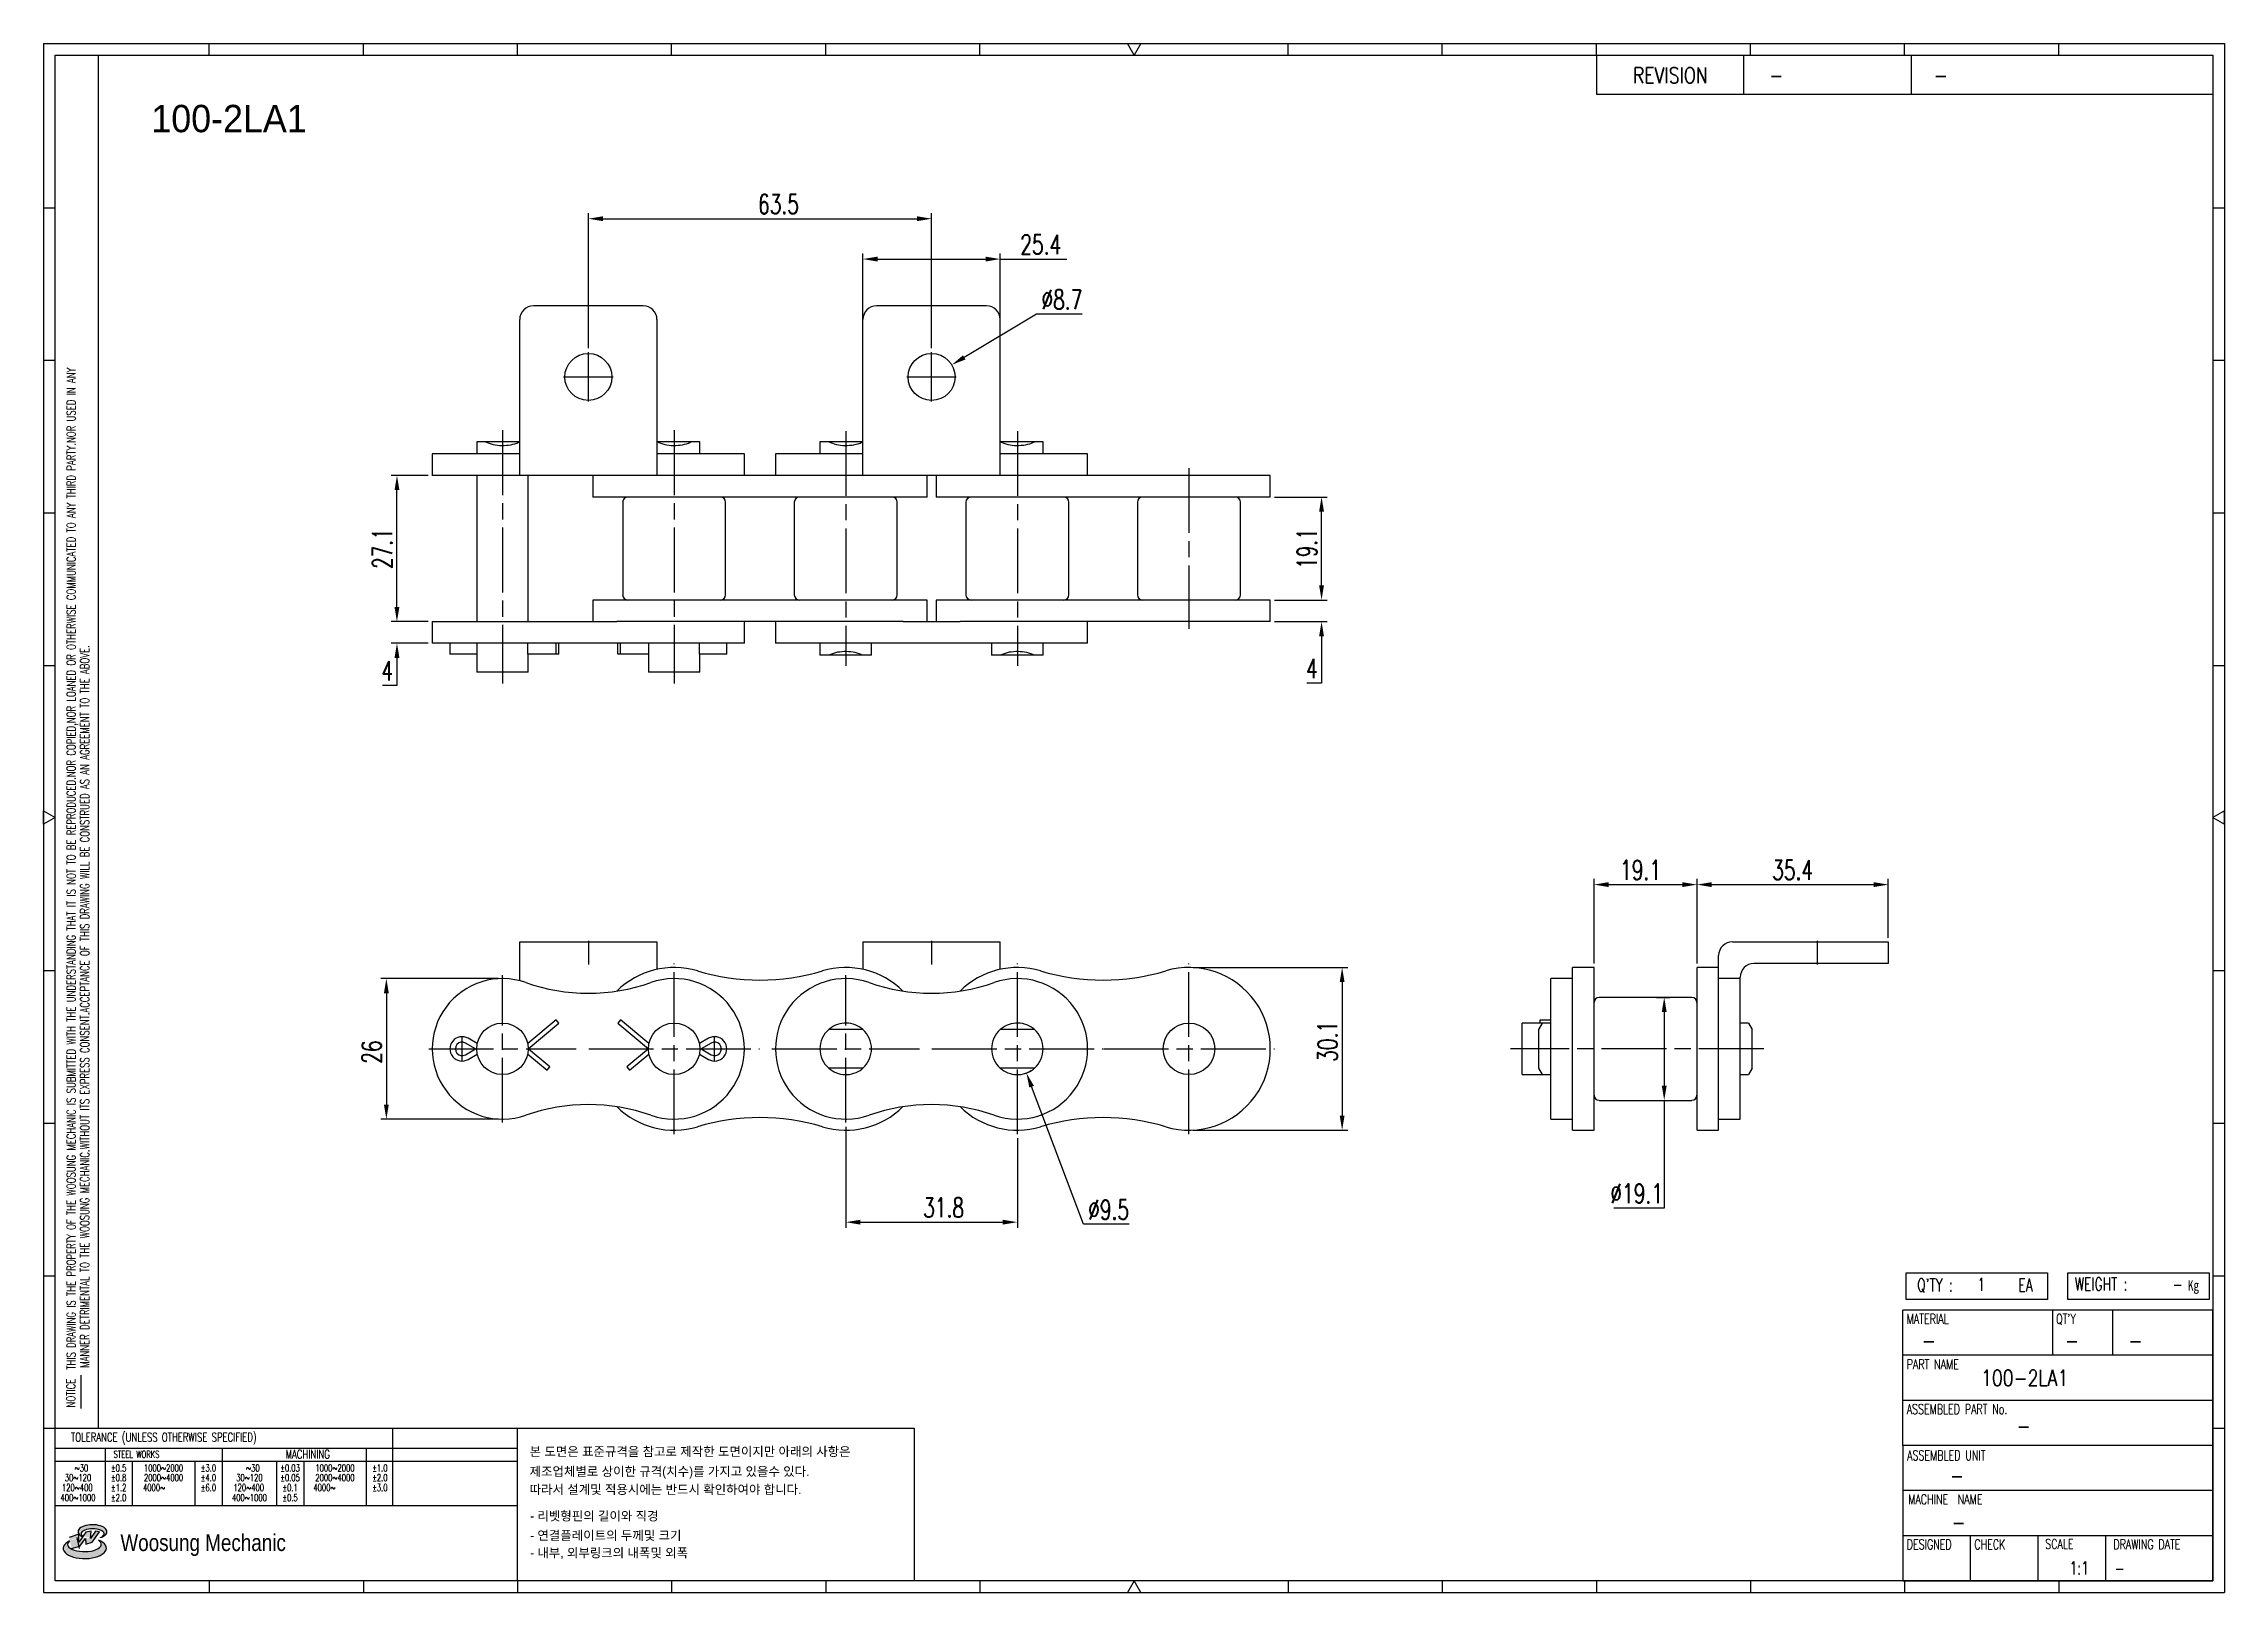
# Model space of a CAD drawing. Header units: millimetres. Extents: x 1622 to 2026, y -1054 to -767.
import ezdxf
from ezdxf.enums import TextEntityAlignment as Align

# ---------------------------------------------------------------- set-up
doc = ezdxf.new("R2010")
doc.units = ezdxf.units.MM
doc.linetypes.add('AM_ISO08W050', pattern=[18, 12, -1.5, 3, -1.5])
doc.layers.get('Defpoints').update_dxf_attribs({"color": 80})
doc.layers.add('CL2', color=4, linetype='AM_ISO08W050', lineweight=25)
for name, color, linetype in [('S-DIM', 7, 'Continuous'), ('TITLE', 7, 'Continuous'), ('도면레이아웃', 7, 'Continuous')]:
    doc.layers.add(name, color=color, linetype=linetype)
doc.styles.add('HAN', font='ROMANS.shx', dxfattribs={"width": 0.7, "bigfont": 'whgtxt.shx'})
doc.styles.add('HKD_ST2', font='romans.shx', dxfattribs={"width": 0.7, "height": 4, "bigfont": '@extfont2.shx'})
doc.styles.add('HSG', font='SIMPLEX.shx', dxfattribs={"width": 0.7, "bigfont": 'HSG.shx'})
doc.styles.add('MtXpl_', font='Gulim.ttf')
doc.styles.add('SLDTEXTSTYLE4', font='arial.ttf', dxfattribs={"width": 0.8})
doc.dimstyles.new('AP1.5', dxfattribs={"dimscale": 1.5, "dimtxt": 2.4, "dimasz": 1.8, "dimexe": 0.7, "dimexo": 0.5, "dimgap": 0.6, "dimtad": 1, "dimtoh": 1, "dimdec": 1, "dimrnd": 0.01, "dimzin": 9, "dimdsep": 46, "dimtxsty": 'HSG', "dimcen": 0, "dimclrd": 251, "dimclre": 251, "dimclrt": 60, "dimazin": 2, "dimtp": 1, "dimtm": 1, "dimtfac": 0.5, "dimtdec": 1, "dimtofl": 0, "dimtmove": 0, "dimatfit": 3, "dimfxl": 0, "dimtvp": 1, "dimtolj": 2, "dimlwd": -1, "dimlwe": -1, "dimarcsym": 0})

msp = doc.modelspace()

# ---------------------------------------------------------------- texts
at = {"color": 254, "style": 'MtXpl_'}
msp.add_text('100-2LA1', height=5.066, dxfattribs=at).set_placement((1642.29, -783.68))
at = {"style": 'HAN', "width": 0.8}
msp.add_text('100-2LA1', height=2.923, dxfattribs=at).set_placement((1980.81, -1015.62))
at = {"color": 140, "style": 'MtXpl_'}
for s, p in [('본 도면은 표준규격을 참고로 제작한 도면이지만 아래의 사항은', (1712.27, -1028.62)), ('제조업체별로 상이한 규격(치수)를 가지고 있을수 있다.', (1712.27, -1032.3)), ('따라서 설계및 적용시에는 반드시 확인하여야 합니다.', (1712.27, -1035.64)), ('- 리벳형핀의 길이와 직경', (1712.36, -1040.55)), ('- 연결플레이트의 두께및 크기', (1712.36, -1044.14)), ('- 내부, 외부링크의 내폭및 외폭', (1712.36, -1047.37))]:
    msp.add_text(s, height=1.6886, dxfattribs=at).set_placement(p)

# ---------------------------------------------------------------- blocks, each defined once
blk = doc.blocks.new('MAST')
at = {"layer": '도면레이아웃'}
h = blk.add_hatch(color=10, dxfattribs=at)
h.paths.add_polyline_path([(1.544, 35.177), (1.554, 34.966), (1.779, 35.034), (2.054, 35.422), (1.908, 35.446), (1.728, 35.167), (1.741, 35.439), (1.547, 35.405), (1.292, 35.041), (1.295, 35.33), (0.943, 35.208), (1.03, 34.8), (1.336, 34.885)])
edge = h.paths.add_edge_path()
edge.add_ellipse((1.795, 35.421), major_axis=(-0.53, 0), ratio=0.487785, start_angle=122.36065, end_angle=403.39574)
edge.add_line((1.411, 35.244), (1.419, 35.261))
edge.add_ellipse((1.798, 35.344), major_axis=(-0.423, 0), ratio=0.444396, start_angle=131.58977, end_angle=386.19408, ccw=False)
edge = h.paths.add_edge_path()
edge.add_ellipse((1.512, 34.815), major_axis=(-0.793, 0), ratio=0.480113, start_angle=314.67633, end_angle=590.85213)
edge.add_ellipse((1.501, 34.958), major_axis=(-0.62, 0), ratio=0.43311, start_angle=331.7024, end_angle=574.42495, ccw=False)
at = {"color": 140}
for p, q in [((0, 90.118), (80.15, 90.118)), ((0, 90.118), (0, 33.191)), ((80.15, 90.118), (80.15, 33.191)), ((57.068, 89.693), (57.068, 88.246)), ((62.47, 89.693), (62.47, 88.246)), ((68.635, 89.693), (68.635, 88.246)), ((79.725, 88.246), (57.068, 88.246)), ((68.449, 43.961), (68.449, 44.936)), ((68.449, 44.936), (73.654, 44.936)), ((73.654, 44.936), (73.654, 43.961)), ((74.39, 43.961), (74.39, 44.936)), ((74.39, 44.936), (79.595, 44.936)), ((79.595, 44.936), (79.595, 43.961)), ((68.336, 38.59), (68.336, 43.563)), ((79.725, 43.563), (68.336, 43.563)), ((73.654, 43.961), (68.449, 43.961)), ((73.827, 43.563), (73.827, 41.905)), ((79.595, 43.961), (74.39, 43.961)), ((76.037, 43.563), (76.037, 41.905)), ((79.725, 38.59), (79.725, 43.563)), ((79.725, 41.905), (68.336, 41.905)), ((79.725, 40.248), (68.336, 40.248)), ((68.336, 38.59), (68.336, 33.616)), ((79.725, 38.59), (68.336, 38.59)), ((79.725, 33.616), (79.725, 38.59)), ((79.725, 36.932), (68.336, 36.932)), ((79.725, 35.274), (68.336, 35.274)), ((70.822, 33.616), (70.822, 35.274)), ((73.309, 33.616), (73.309, 35.274)), ((75.796, 33.616), (75.796, 35.274)), ((0, 33.191), (80.15, 33.191)), ((68.336, 33.616), (79.725, 33.616))]:
    blk.add_line(p, q, dxfattribs=at)
for p, q in [((6.089, 89.693), (6.089, 90.118)), ((11.753, 89.693), (11.753, 90.118)), ((17.418, 89.693), (17.418, 90.118)), ((23.082, 89.693), (23.082, 90.118)), ((28.746, 89.693), (28.746, 90.118)), ((34.411, 89.693), (34.411, 90.118)), ((45.739, 89.693), (45.739, 90.118)), ((51.404, 89.693), (51.404, 90.118)), ((57.068, 89.693), (57.068, 90.118)), ((62.732, 89.693), (62.732, 90.118)), ((68.397, 89.693), (68.397, 90.118)), ((74.061, 89.693), (74.061, 90.118)), ((0, 84.085), (0.425, 84.085)), ((79.725, 84.085), (80.15, 84.085)), ((0, 78.478), (0.425, 78.478)), ((79.725, 78.478), (80.15, 78.478)), ((0, 72.87), (0.425, 72.87)), ((79.725, 72.87), (80.15, 72.87)), ((0, 67.262), (0.425, 67.262)), ((79.725, 67.262), (80.15, 67.262)), ((0, 56.047), (0.425, 56.047)), ((79.725, 56.047), (80.15, 56.047)), ((0, 50.439), (0.425, 50.439)), ((79.725, 50.439), (80.15, 50.439)), ((0, 44.832), (0.425, 44.832)), ((79.725, 44.832), (80.15, 44.832)), ((1.377, 39.947), (1.377, 41.174)), ((0, 39.224), (0.425, 39.224)), ((79.725, 39.224), (80.15, 39.224)), ((6.089, 33.616), (6.089, 33.191)), ((11.753, 33.616), (11.753, 33.191)), ((17.418, 33.616), (17.418, 33.191)), ((23.082, 33.616), (23.082, 33.191)), ((28.746, 33.616), (28.746, 33.191)), ((34.411, 33.616), (34.411, 33.191)), ((45.739, 33.616), (45.739, 33.191)), ((51.404, 33.616), (51.404, 33.191)), ((57.068, 33.616), (57.068, 33.191)), ((62.732, 33.616), (62.732, 33.191)), ((68.397, 33.616), (68.397, 33.191)), ((74.061, 33.616), (74.061, 33.191))]:
    blk.add_line(p, q)
at = {"color": 2}
for p, q in [((2.017, 39.224), (2.017, 89.693)), ((0.425, 39.224), (17.418, 39.224)), ((0.425, 38.487), (17.418, 38.487)), ((2.257, 38.487), (2.257, 36.382)), ((6.557, 38.5), (6.557, 36.382)), ((11.857, 38.487), (11.857, 36.382)), ((12.816, 39.224), (12.816, 36.382)), ((17.418, 33.616), (17.418, 39.224)), ((0.425, 38.012), (17.418, 38.012)), ((3.257, 38.012), (3.257, 36.382)), ((5.557, 38.012), (5.557, 36.382)), ((8.557, 38.012), (8.557, 36.382)), ((9.557, 38.026), (9.557, 36.382)), ((0.425, 36.382), (17.418, 36.382))]:
    blk.add_line(p, q, dxfattribs=at)
for points in [[(40.075, 89.693), (39.83, 90.118), (40.32, 90.118)], [(0.425, 61.679), (0, 61.433), (0, 61.924)], [(79.725, 61.679), (80.15, 61.433), (80.15, 61.924)], [(40.075, 33.616), (39.83, 33.191), (40.32, 33.191)]]:
    blk.add_lwpolyline(points, close=True)
at = {"color": 140}
blk.add_lwpolyline([(0.425, 89.693), (79.725, 89.693), (79.725, 33.616), (0.425, 33.616)], close=True, dxfattribs=at)
at = {"layer": '도면레이아웃'}
for p, q in [((1.295, 35.33), (0.943, 35.208)), ((1.547, 35.405), (1.292, 35.041)), ((1.292, 35.041), (1.295, 35.33)), ((1.741, 35.439), (1.547, 35.405)), ((1.908, 35.446), (1.728, 35.167)), ((1.728, 35.167), (1.741, 35.439)), ((1.779, 35.034), (2.054, 35.422)), ((2.054, 35.422), (1.908, 35.446)), ((1.03, 34.8), (1.336, 34.885)), ((1.224, 35.208), (1.311, 34.8)), ((1.224, 35.208), (1.224, 35.208)), ((1.336, 34.885), (1.544, 35.177)), ((1.419, 35.261), (1.411, 35.244)), ((1.544, 35.177), (1.554, 34.966)), ((1.554, 34.966), (1.779, 35.034))]:
    blk.add_line(p, q, dxfattribs=at)
for centre, major_axis, ratio, start_param, end_param in [((1.795, 35.421), (-0.53, 0), 0.487785, 2.135596, 7.040584), ((1.798, 35.344), (-0.423, 0), 0.444396, 2.296675, 6.740358), ((1.512, 34.815), (-0.793, 0), 0.480113, 5.492138, 10.312315), ((1.501, 34.958), (-0.62, 0), 0.43311, 5.789299, 10.025607)]:
    blk.add_ellipse(centre, major_axis=major_axis, ratio=ratio, start_param=start_param, end_param=end_param, dxfattribs=at)
for s, height, style, width, p in [('REVISION', 0.5806, 'HAN', 0.8, (58.415, 88.664)), ('-', 0.581, 'HAN', 0.8, (63.426, 88.664)), ('-', 0.581, 'HAN', 0.8, (69.468, 88.664)), ("Q'TY : ", 0.4746, 'HKD_ST2', 0.7, (68.857, 44.253)), ('1', 0.475, 'HKD_ST2', 0.7, (71.071, 44.275)), ('EA', 0.4746, 'HKD_ST2', 0.7, (72.578, 44.253)), ('WEIGHT : ', 0.4746, 'HKD_ST2', 0.7, (74.65, 44.286)), ('-', 0.581, 'HAN', 0.8, (69.029, 42.157)), ('-', 0.581, 'HAN', 0.8, (74.289, 42.157)), ('-', 0.581, 'HAN', 0.8, (76.623, 42.157)), ('-', 0.581, 'HAN', 0.8, (72.515, 39.013)), ('-', 0.581, 'HAN', 0.8, (70.067, 37.189)), ('-', 0.581, 'HAN', 0.8, (70.126, 35.48)), ('1:1', 0.4746, 'HKD_ST2', 0.7, (74.458, 33.848)), ('-', 0.475, 'HKD_ST2', 0.7, (76.112, 33.837))]:
    blk.add_text(s, height=height, dxfattribs=dict(style=style, width=width)).set_placement(p)
at = {"color": 6, "style": 'HKD_ST2', "width": 0.7}
for s, p in [(' THIS DRAWING IS THE PROPERTY OF THE WOOSUNG MECHANIC IS SUBMITTED WITH THE UNDERSTANDING THAT IT IS NOT TO BE REPRODUCED.NOR COPIED,NOR LOANED OR OTHERWISE COMMUNICATED TO ANY THIRD PARTY.NOR USED IN ANY', (1.173, 41.217)), ('MANNER DETRIMENTAL TO THE WOOSUNG MECHANIC.WITHOUT ITS EXPRESS CONSENT.ACCEPTANCE OF THIS DRAWING WILL BE CONSTRUED AS AN AGREEMENT TO THE ABOVE.', (1.672, 41.447))]:
    blk.add_text(s, height=0.326266, rotation=90, dxfattribs=at).set_placement(p)
at = {"style": 'HKD_ST2', "width": 0.7}
blk.add_text('-', height=0.475, dxfattribs=at).set_placement((78.613, 44.286), align=Align.RIGHT)
at = {"color": 254, "style": 'HKD_ST2', "width": 0.7}
for s, height, p in [('MATERIAL', 0.3651, (68.474, 43.425)), ("QT'Y", 0.3651, (73.965, 43.425)), ('PART NAME', 0.3651, (68.474, 41.756)), ('ASSEMBLED PART No.', 0.36511, (68.474, 40.109)), ('ASSEMBLED UNIT', 0.36511, (68.49, 38.408)), ('MACHINE  NAME', 0.36511, (68.532, 36.794)), ('DESIGNED', 0.3651, (68.474, 35.136)), ('CHECK', 0.3651, (70.961, 35.136)), ('SCALE', 0.3651, (73.566, 35.153)), ('DRAWING DATE', 0.36511, (76.071, 35.141))]:
    blk.add_text(s, height=height, dxfattribs=at).set_placement(p, align=Align.TOP_LEFT)
at = {"style": 'HKD_ST2', "width": 0.7}
blk.add_text('NOTICE', height=0.3263, rotation=90, dxfattribs=at).set_placement((1.163, 39.988))
blk.add_text('TOLERANCE (UNLESS OTHERWISE SPECIFIED)', height=0.32627, dxfattribs=at).set_placement((4.417, 38.896), align=Align.MIDDLE_CENTER)
at = {"color": 4, "style": 'HKD_ST2', "width": 0.7}
for s, height, p in [('%%12630', 0.261, (1.389, 37.762)), ('1000%%1262000', 0.26101, (4.407, 37.762)), ('%%12630', 0.261, (7.689, 37.762)), ('1000%%1262000', 0.26101, (10.707, 37.762)), ('120%%126400', 0.26101, (1.237, 37.045)), ('30%%126120', 0.261, (1.263, 37.411)), ('4000%%126', 0.261, (4.061, 37.045)), ('2000%%1264000', 0.26101, (4.407, 37.411)), ('120%%126400', 0.26101, (7.537, 37.045)), ('30%%126120', 0.261, (7.563, 37.411)), ('4000%%126', 0.261, (10.321, 37.045)), ('2000%%1264000', 0.26101, (10.707, 37.411)), ('400%%1261000', 0.26101, (1.263, 36.67)), ('400%%1261000', 0.26101, (7.563, 36.67))]:
    blk.add_text(s, height=height, dxfattribs=at).set_placement(p, align=Align.MIDDLE_CENTER)
for s, height, p in [('%%P0.5', 0.261, (2.757, 37.762)), ('STEEL WORKS', 0.26101, (3.416, 38.268)), ('%%P3.0', 0.261, (6.057, 37.762)), ('%%P0.03', 0.261, (9.057, 37.762)), ('MACHINING', 0.3263, (9.707, 38.27)), ('%%P1.0', 0.261, (12.357, 37.762)), ('%%P0.8', 0.261, (2.757, 37.411)), ('%%P1.2', 0.261, (2.757, 37.045)), ('%%P4.0', 0.261, (6.057, 37.411)), ('%%P6.0', 0.261, (6.057, 37.045)), ('%%P0.05', 0.261, (9.057, 37.411)), ('%%P0.1', 0.261, (9.057, 37.045)), ('%%P2.0', 0.261, (12.357, 37.411)), ('%%P3.0', 0.261, (12.357, 37.045)), ('%%P2.0', 0.261, (2.757, 36.67)), ('%%P0.5', 0.261, (9.057, 36.67))]:
    blk.add_text(s, height=height, dxfattribs=at).set_placement(p, align=Align.MIDDLE)
at = {"color": 1, "style": 'SLDTEXTSTYLE4', "width": 0.8}
blk.add_text('Woosung Mechanic', height=0.61957, dxfattribs=at).set_placement((2.822, 34.711))
at = {"layer": 'TITLE', "width": 0.8}
blk.add_text('Kg', height=0.3789, dxfattribs=at).set_placement((78.807, 44.286))
blk = doc.blocks.new('*D2')
at = {"layer": 'Defpoints', "color": 0, "transparency": 16777216}
for p in [(1849.31, -870.23), (1858.79, -870.23), (1849.31, -874.23)]:
    blk.add_point(p, dxfattribs=at)
at = {"layer": 'S-DIM', "color": 251, "linetype": 'ByBlock', "transparency": 16777216}
for p, q in [((1858.79, -867.53), (1858.79, -864.83)), ((1850.06, -870.23), (1859.84, -870.23)), ((1850.06, -874.23), (1859.84, -874.23)), ((1858.79, -876.93), (1858.79, -885.61)), ((1858.79, -885.61), (1856.09, -885.61))]:
    blk.add_line(p, q, dxfattribs=at)
at = {"layer": 'S-DIM', "color": 251, "transparency": 16777216}
for points in [[(1858.34, -867.53), (1859.24, -867.53), (1858.79, -870.23)], [(1858.34, -876.93), (1859.24, -876.93), (1858.79, -874.23)]]:
    blk.add_solid(points, dxfattribs=at)
at = {"layer": 'S-DIM', "color": 60, "transparency": 16777216, "insert": (1856.99, -882.91), "char_height": 3.6, "attachment_point": 5, "style": 'HSG'}
blk.add_mtext('\\A2;4', dxfattribs=at)
blk = doc.blocks.new('*D3')
at = {"layer": 'Defpoints', "color": 0, "transparency": 16777216}
for p in [(1849.31, -851.18), (1858.79, -851.18), (1849.31, -870.23)]:
    blk.add_point(p, dxfattribs=at)
at = {"layer": 'S-DIM', "color": 251, "linetype": 'ByBlock', "transparency": 16777216}
for p, q in [((1850.06, -851.18), (1859.84, -851.18)), ((1858.79, -867.53), (1858.79, -853.88)), ((1850.06, -870.23), (1859.84, -870.23))]:
    blk.add_line(p, q, dxfattribs=at)
at = {"layer": 'S-DIM', "color": 251, "transparency": 16777216}
for points in [[(1858.34, -853.88), (1859.24, -853.88), (1858.79, -851.18)], [(1858.34, -867.53), (1859.24, -867.53), (1858.79, -870.23)]]:
    blk.add_solid(points, dxfattribs=at)
at = {"layer": 'S-DIM', "color": 60, "transparency": 16777216, "insert": (1856.09, -860.71), "char_height": 3.6, "attachment_point": 5, "rotation": 90, "style": 'HSG'}
blk.add_mtext('\\A2;19.1', dxfattribs=at)
blk = doc.blocks.new('*D4')
at = {"layer": 'Defpoints', "color": 0, "transparency": 16777216}
for p in [(1786.64, -799.68), (1723.14, -824.39), (1786.64, -824.39)]:
    blk.add_point(p, dxfattribs=at)
at = {"layer": 'S-DIM', "color": 251, "linetype": 'ByBlock', "transparency": 16777216}
for p, q in [((1723.14, -823.64), (1723.14, -798.63)), ((1786.64, -823.64), (1786.64, -798.63)), ((1725.84, -799.68), (1783.94, -799.68))]:
    blk.add_line(p, q, dxfattribs=at)
at = {"layer": 'S-DIM', "color": 251, "transparency": 16777216}
for points in [[(1725.84, -799.23), (1725.84, -800.13), (1723.14, -799.68)], [(1783.94, -799.23), (1783.94, -800.13), (1786.64, -799.68)]]:
    blk.add_solid(points, dxfattribs=at)
at = {"layer": 'S-DIM', "color": 60, "transparency": 16777216, "insert": (1758.32, -796.98), "char_height": 3.6, "attachment_point": 5, "style": 'HSG'}
blk.add_mtext('\\A2;63.5', dxfattribs=at)
blk = doc.blocks.new('*D5')
at = {"layer": 'Defpoints', "color": 0, "transparency": 16777216}
for p in [(1799.34, -807.15), (1773.94, -819.91), (1799.34, -819.91)]:
    blk.add_point(p, dxfattribs=at)
at = {"layer": 'S-DIM', "color": 251, "linetype": 'ByBlock', "transparency": 16777216}
for p, q in [((1773.94, -819.16), (1773.94, -806.1)), ((1799.34, -819.16), (1799.34, -806.1)), ((1776.64, -807.15), (1796.64, -807.15)), ((1799.34, -807.15), (1811.64, -807.15))]:
    blk.add_line(p, q, dxfattribs=at)
at = {"layer": 'S-DIM', "color": 251, "transparency": 16777216}
for points in [[(1776.64, -806.7), (1776.64, -807.6), (1773.94, -807.15)], [(1796.64, -806.7), (1796.64, -807.6), (1799.34, -807.15)]]:
    blk.add_solid(points, dxfattribs=at)
at = {"layer": 'S-DIM', "color": 60, "transparency": 16777216, "insert": (1806.84, -804.45), "char_height": 3.6, "attachment_point": 5, "style": 'HSG'}
blk.add_mtext('\\A2;25.4', dxfattribs=at)
blk = doc.blocks.new('*D6')
at = {"layer": 'Defpoints', "color": 0, "transparency": 16777216}
for p in [(1790.37, -826.72), (1782.91, -831.19)]:
    blk.add_point(p, dxfattribs=at)
at = {"layer": 'S-DIM', "color": 251, "linetype": 'ByBlock', "transparency": 16777216}
for p, q in [((1806.07, -817.32), (1792.69, -825.33)), ((1814.53, -817.32), (1806.07, -817.32))]:
    blk.add_line(p, q, dxfattribs=at)
at = {"layer": 'S-DIM', "color": 251, "transparency": 16777216}
blk.add_solid([(1792.46, -824.95), (1792.92, -825.72), (1790.37, -826.72)], dxfattribs=at)
at = {"layer": 'S-DIM', "color": 60, "transparency": 16777216, "insert": (1810.75, -814.62), "char_height": 3.6, "attachment_point": 5, "style": 'HSG'}
blk.add_mtext('\\A2;∅8.7', dxfattribs=at)
blk = doc.blocks.new('*D7')
at = {"layer": 'Defpoints', "color": 0, "transparency": 16777216}
for p in [(1687.73, -874.23), (1694.26, -874.23), (1694.26, -878.23)]:
    blk.add_point(p, dxfattribs=at)
at = {"layer": 'S-DIM', "color": 251, "linetype": 'ByBlock', "transparency": 16777216}
for p, q in [((1687.73, -871.53), (1687.73, -868.83)), ((1693.51, -874.23), (1686.68, -874.23)), ((1693.51, -878.23), (1686.68, -878.23)), ((1687.73, -880.93), (1687.73, -886.02)), ((1687.73, -886.02), (1685.03, -886.02))]:
    blk.add_line(p, q, dxfattribs=at)
at = {"layer": 'S-DIM', "color": 251, "transparency": 16777216}
for points in [[(1687.28, -871.53), (1688.18, -871.53), (1687.73, -874.23)], [(1687.28, -880.93), (1688.18, -880.93), (1687.73, -878.23)]]:
    blk.add_solid(points, dxfattribs=at)
at = {"layer": 'S-DIM', "color": 60, "transparency": 16777216, "insert": (1685.93, -883.32), "char_height": 3.6, "attachment_point": 5, "style": 'HSG'}
blk.add_mtext('\\A2;4', dxfattribs=at)
blk = doc.blocks.new('*D8')
at = {"layer": 'Defpoints', "color": 0, "transparency": 16777216}
for p in [(1687.73, -847.18), (1694.26, -847.18), (1694.26, -874.23)]:
    blk.add_point(p, dxfattribs=at)
at = {"layer": 'S-DIM', "color": 251, "linetype": 'ByBlock', "transparency": 16777216}
for p, q in [((1693.51, -847.18), (1686.68, -847.18)), ((1687.73, -871.53), (1687.73, -849.88)), ((1693.51, -874.23), (1686.68, -874.23))]:
    blk.add_line(p, q, dxfattribs=at)
at = {"layer": 'S-DIM', "color": 251, "transparency": 16777216}
for points in [[(1687.28, -849.88), (1688.18, -849.88), (1687.73, -847.18)], [(1687.28, -871.53), (1688.18, -871.53), (1687.73, -874.23)]]:
    blk.add_solid(points, dxfattribs=at)
at = {"layer": 'S-DIM', "color": 60, "transparency": 16777216, "insert": (1685.03, -860.71), "char_height": 3.6, "attachment_point": 5, "rotation": 90, "style": 'HSG'}
blk.add_mtext('\\A2;27.1', dxfattribs=at)
blk = doc.blocks.new('*D9')
at = {"layer": 'Defpoints', "color": 0, "transparency": 16777216}
for p in [(1707.26, -940.28), (1685.77, -966.28), (1707.26, -966.28)]:
    blk.add_point(p, dxfattribs=at)
at = {"layer": 'S-DIM', "color": 251, "linetype": 'ByBlock', "transparency": 16777216}
for p, q in [((1706.51, -940.28), (1684.72, -940.28)), ((1685.77, -942.98), (1685.77, -963.58)), ((1706.51, -966.28), (1684.72, -966.28))]:
    blk.add_line(p, q, dxfattribs=at)
at = {"layer": 'S-DIM', "color": 251, "transparency": 16777216}
for points in [[(1685.32, -942.98), (1686.22, -942.98), (1685.77, -940.28)], [(1685.32, -963.58), (1686.22, -963.58), (1685.77, -966.28)]]:
    blk.add_solid(points, dxfattribs=at)
at = {"layer": 'S-DIM', "color": 60, "transparency": 16777216, "insert": (1683.07, -953.87), "char_height": 3.6, "attachment_point": 5, "rotation": 90, "style": 'HSG'}
blk.add_mtext('\\A2;26', dxfattribs=at)
blk = doc.blocks.new('*D10')
at = {"layer": 'Defpoints', "color": 0, "transparency": 16777216}
for p in [(1834.26, -938.23), (1834.26, -968.33), (1862.6, -968.33)]:
    blk.add_point(p, dxfattribs=at)
at = {"layer": 'S-DIM', "color": 251, "linetype": 'ByBlock', "transparency": 16777216}
for p, q in [((1835.01, -938.23), (1863.65, -938.23)), ((1862.6, -940.93), (1862.6, -965.63)), ((1835.01, -968.33), (1863.65, -968.33))]:
    blk.add_line(p, q, dxfattribs=at)
at = {"layer": 'S-DIM', "color": 251, "transparency": 16777216}
for points in [[(1862.15, -940.93), (1863.05, -940.93), (1862.6, -938.23)], [(1862.15, -965.63), (1863.05, -965.63), (1862.6, -968.33)]]:
    blk.add_solid(points, dxfattribs=at)
at = {"layer": 'S-DIM', "color": 60, "transparency": 16777216, "insert": (1859.9, -951.91), "char_height": 3.6, "attachment_point": 5, "rotation": 90, "style": 'HSG'}
blk.add_mtext('\\A2;30.1', dxfattribs=at)
blk = doc.blocks.new('*D11')
at = {"layer": 'Defpoints', "color": 0, "transparency": 16777216}
for p in [(1770.76, -966.93), (1802.51, -969.08), (1802.51, -985.35)]:
    blk.add_point(p, dxfattribs=at)
at = {"layer": 'S-DIM', "color": 251, "linetype": 'ByBlock', "transparency": 16777216}
for p, q in [((1770.76, -967.68), (1770.76, -986.4)), ((1802.51, -969.83), (1802.51, -986.4)), ((1773.46, -985.35), (1799.81, -985.35))]:
    blk.add_line(p, q, dxfattribs=at)
at = {"layer": 'S-DIM', "color": 251, "transparency": 16777216}
for points in [[(1773.46, -984.9), (1773.46, -985.8), (1770.76, -985.35)], [(1799.81, -984.9), (1799.81, -985.8), (1802.51, -985.35)]]:
    blk.add_solid(points, dxfattribs=at)
at = {"layer": 'S-DIM', "color": 60, "transparency": 16777216, "insert": (1788.87, -982.65), "char_height": 3.6, "attachment_point": 5, "style": 'HSG'}
blk.add_mtext('\\A2;31.8', dxfattribs=at)
blk = doc.blocks.new('*D12')
at = {"layer": 'Defpoints', "color": 0, "transparency": 16777216}
for p in [(1800.84, -948.82), (1804.19, -957.75)]:
    blk.add_point(p, dxfattribs=at)
at = {"layer": 'S-DIM', "color": 251, "linetype": 'ByBlock', "transparency": 16777216}
for p, q in [((1814.72, -985.74), (1805.14, -960.27)), ((1823.18, -985.74), (1814.72, -985.74))]:
    blk.add_line(p, q, dxfattribs=at)
blk.add_arc((1802.51, -953.28), 4.77, 277.9998, 302.4009, dxfattribs=at)
at = {"layer": 'S-DIM', "color": 251, "transparency": 16777216}
blk.add_solid([(1805.57, -960.12), (1804.72, -960.43), (1804.19, -957.75)], dxfattribs=at)
at = {"layer": 'S-DIM', "color": 60, "transparency": 16777216, "insert": (1819.4, -983.04), "char_height": 3.6, "attachment_point": 5, "style": 'HSG'}
blk.add_mtext('\\A2;∅9.5', dxfattribs=at)
blk = doc.blocks.new('*D13')
at = {"layer": 'Defpoints', "color": 0, "transparency": 16777216}
for p in [(1920, -943.76), (1920, -962.81), (1922.19, -962.81)]:
    blk.add_point(p, dxfattribs=at)
at = {"layer": 'S-DIM', "color": 251, "linetype": 'ByBlock', "transparency": 16777216}
for p, q in [((1920.75, -943.76), (1923.24, -943.76)), ((1922.19, -946.46), (1922.19, -960.11)), ((1920.75, -962.81), (1923.24, -962.81)), ((1922.19, -962.81), (1922.19, -982.74)), ((1922.19, -982.74), (1912.89, -982.74))]:
    blk.add_line(p, q, dxfattribs=at)
at = {"layer": 'S-DIM', "color": 251, "transparency": 16777216}
for points in [[(1921.74, -946.46), (1922.64, -946.46), (1922.19, -943.76)], [(1921.74, -960.11), (1922.64, -960.11), (1922.19, -962.81)]]:
    blk.add_solid(points, dxfattribs=at)
at = {"layer": 'S-DIM', "color": 60, "transparency": 16777216, "insert": (1917.09, -980.04), "char_height": 3.6, "attachment_point": 5, "style": 'HSG'}
blk.add_mtext('\\A2;%%c19.1', dxfattribs=at)
blk = doc.blocks.new('*D14')
at = {"layer": 'Defpoints', "color": 0, "transparency": 16777216}
for p in [(1928.26, -922.89), (1909.21, -938.23), (1928.26, -938.23)]:
    blk.add_point(p, dxfattribs=at)
at = {"layer": 'S-DIM', "color": 251, "linetype": 'ByBlock', "transparency": 16777216}
for p, q in [((1909.21, -937.48), (1909.21, -921.84)), ((1911.91, -922.89), (1925.56, -922.89)), ((1928.26, -937.48), (1928.26, -921.84))]:
    blk.add_line(p, q, dxfattribs=at)
at = {"layer": 'S-DIM', "color": 251, "transparency": 16777216}
for points in [[(1911.91, -922.44), (1911.91, -923.34), (1909.21, -922.89)], [(1925.56, -922.44), (1925.56, -923.34), (1928.26, -922.89)]]:
    blk.add_solid(points, dxfattribs=at)
at = {"layer": 'S-DIM', "color": 60, "transparency": 16777216, "insert": (1917.81, -920.19), "char_height": 3.6, "attachment_point": 5, "style": 'HSG'}
blk.add_mtext('\\A2;19.1', dxfattribs=at)
blk = doc.blocks.new('*D15')
at = {"layer": 'Defpoints', "color": 0, "transparency": 16777216}
for p in [(1963.63, -922.89), (1963.63, -933.48), (1928.26, -938.23)]:
    blk.add_point(p, dxfattribs=at)
at = {"layer": 'S-DIM', "color": 251, "linetype": 'ByBlock', "transparency": 16777216}
for p, q in [((1928.26, -937.48), (1928.26, -921.84)), ((1930.96, -922.89), (1960.93, -922.89)), ((1963.63, -932.73), (1963.63, -921.84))]:
    blk.add_line(p, q, dxfattribs=at)
at = {"layer": 'S-DIM', "color": 251, "transparency": 16777216}
for points in [[(1930.96, -922.44), (1930.96, -923.34), (1928.26, -922.89)], [(1960.93, -922.44), (1960.93, -923.34), (1963.63, -922.89)]]:
    blk.add_solid(points, dxfattribs=at)
at = {"layer": 'S-DIM', "color": 60, "transparency": 16777216, "insert": (1945.94, -920.19), "char_height": 3.6, "attachment_point": 5, "style": 'HSG'}
blk.add_mtext('\\A2;35.4', dxfattribs=at)

# ---------------------------------------------------------------- dimensions: what is measured, and where the dimension line sits
at = {"layer": 'S-DIM'}
for base, p1, p2, picture, middle in [((1786.64, -799.68), (1723.14, -824.39), (1786.64, -824.39), '*D4', (1758.32, -799.68)), ((1799.34, -807.15), (1773.94, -819.91), (1799.34, -819.91), '*D5', (1806.84, -807.15)), ((1928.25662303, -922.89103857), (1909.20662303, -938.23198962), (1928.25662303, -938.23198962), '*D14', (1917.81486811, -922.89103857)), ((1802.51429494, -985.35347136), (1770.76429494, -966.93198962), (1802.51429494, -969.08448962), '*D11', (1788.86894562, -985.35347136))]:
    dim = msp.add_linear_dim(base=base, p1=p1, p2=p2, dimstyle='AP1.5', dxfattribs=at)
    dim.commit()
    dim.dimension.update_dxf_attribs({"geometry": picture, "text_midpoint": middle, "dimtype": 128})
for p1, p2, picture, middle in [((1782.91, -831.19), (1790.37, -826.72), '*D6', (1810.75, -817.32)), ((1800.84, -948.82), (1804.19, -957.75), '*D12', (1819.4, -985.74))]:
    dim = msp.add_diameter_dim_2p(p1=p1, p2=p2, dimstyle='AP1.5', dxfattribs=at)
    dim.commit()
    dim.dimension.update_dxf_attribs({"geometry": picture, "text_midpoint": middle, "dimtype": 131})
for base, p1, p2, picture, middle in [((1687.728715, -847.18204196), (1694.26429494, -874.23204196), (1694.26429494, -847.18204196), '*D8', (1685.028715, -860.70704196)), ((1858.78860732, -851.18204196), (1849.31429494, -870.23204196), (1849.31429494, -851.18204196), '*D3', (1856.08860732, -860.70704196))]:
    dim = msp.add_linear_dim(base=base, p1=p1, p2=p2, angle=90, dimstyle='AP1.5', override={"dimtmove": 1}, dxfattribs=at)
    dim.commit()
    dim.dimension.update_dxf_attribs({"geometry": picture, "text_midpoint": middle})
for base, p1, p2, picture, middle in [((1858.79, -870.23), (1849.31, -874.23), (1849.31, -870.23), '*D2', (1856.99, -885.61)), ((1687.73, -874.23), (1694.26, -878.23), (1694.26, -874.23), '*D7', (1685.93, -886.02)), ((1862.6, -968.33), (1834.26, -938.23), (1834.26, -968.33), '*D10', (1862.6, -951.91)), ((1685.77, -966.28), (1707.26, -940.28), (1707.26, -966.28), '*D9', (1685.77, -953.87))]:
    dim = msp.add_linear_dim(base=base, p1=p1, p2=p2, angle=90, dimstyle='AP1.5', dxfattribs=at)
    dim.commit()
    dim.dimension.update_dxf_attribs({"geometry": picture, "text_midpoint": middle, "dimtype": 128})
dim = msp.add_linear_dim(base=(1963.63, -922.89), p1=(1928.26, -938.23), p2=(1963.63, -933.48), dimstyle='AP1.5', override={"dimtmove": 1}, dxfattribs=at)
dim.commit()
dim.dimension.update_dxf_attribs({"geometry": '*D15', "text_midpoint": (1945.94, -920.19)})
dim = msp.add_linear_dim(base=(1922.18725853, -962.80698962), p1=(1919.99767038, -943.75698962), p2=(1919.99767038, -962.80698962), angle=90, text='%%c<>', dimstyle='AP1.5', dxfattribs=at)
dim.commit()
dim.dimension.update_dxf_attribs({"geometry": '*D13', "text_midpoint": (1917.08725853, -982.735464), "dimtype": 128})

# ---------------------------------------------------------------- linework, layer by layer
for p, q in [((1710.44, -847.18), (1710.44, -818.35)), ((1733.3, -815.81), (1712.98, -815.81)), ((1735.84, -818.35), (1735.84, -847.18)), ((1773.94, -847.18), (1773.94, -818.35)), ((1796.8, -815.81), (1776.48, -815.81)), ((1799.34, -847.18), (1799.34, -818.35)), ((1710.44, -843.18), (1694.26, -843.18)), ((1694.26, -843.18), (1694.26, -847.18)), ((1710.42, -840.96), (1702.49, -840.96)), ((1702.49, -840.96), (1702.49, -843.18)), ((1704.11, -840.96), (1704.43, -841.11)), ((1704.43, -841.11), (1704.78, -841.24)), ((1704.78, -841.24), (1705.14, -841.36)), ((1705.14, -841.36), (1705.52, -841.46)), ((1705.52, -841.46), (1705.92, -841.53)), ((1705.92, -841.53), (1706.32, -841.59)), ((1706.32, -841.59), (1706.73, -841.63)), ((1706.73, -841.63), (1707.15, -841.64)), ((1707.15, -841.64), (1707.56, -841.64)), ((1707.56, -841.64), (1707.98, -841.61)), ((1707.98, -841.61), (1708.39, -841.57)), ((1708.39, -841.57), (1708.78, -841.5)), ((1708.78, -841.5), (1709.17, -841.42)), ((1709.17, -841.42), (1709.55, -841.31)), ((1709.55, -841.31), (1709.9, -841.19)), ((1709.9, -841.19), (1710.24, -841.04)), ((1710.24, -841.04), (1710.42, -840.96)), ((1752.01, -843.18), (1735.84, -843.18)), ((1743.78, -840.96), (1735.86, -840.96)), ((1735.86, -840.96), (1736.18, -841.11)), ((1736.18, -841.11), (1736.53, -841.24)), ((1736.53, -841.24), (1736.89, -841.36)), ((1736.89, -841.36), (1737.27, -841.46)), ((1737.27, -841.46), (1737.67, -841.53)), ((1737.67, -841.53), (1738.07, -841.59)), ((1738.07, -841.59), (1738.48, -841.63)), ((1738.48, -841.63), (1738.9, -841.64)), ((1738.9, -841.64), (1739.31, -841.64)), ((1739.31, -841.64), (1739.73, -841.61)), ((1739.73, -841.61), (1740.14, -841.57)), ((1740.14, -841.57), (1740.53, -841.5)), ((1740.53, -841.5), (1740.92, -841.42)), ((1740.92, -841.42), (1741.3, -841.31)), ((1741.3, -841.31), (1741.65, -841.19)), ((1741.65, -841.19), (1741.99, -841.04)), ((1741.99, -841.04), (1742.17, -840.96)), ((1743.78, -843.18), (1743.78, -840.96)), ((1752.01, -847.18), (1752.01, -843.18)), ((1773.94, -843.18), (1757.76, -843.18)), ((1757.76, -843.18), (1757.76, -847.18)), ((1773.92, -840.96), (1765.99, -840.96)), ((1765.99, -840.96), (1765.99, -843.18)), ((1767.61, -840.96), (1767.93, -841.11)), ((1767.93, -841.11), (1768.28, -841.24)), ((1768.28, -841.24), (1768.64, -841.36)), ((1768.64, -841.36), (1769.02, -841.46)), ((1769.02, -841.46), (1769.42, -841.53)), ((1769.42, -841.53), (1769.82, -841.59)), ((1769.82, -841.59), (1770.23, -841.63)), ((1770.23, -841.63), (1770.65, -841.64)), ((1770.65, -841.64), (1771.06, -841.64)), ((1771.06, -841.64), (1771.48, -841.61)), ((1771.48, -841.61), (1771.89, -841.57)), ((1771.89, -841.57), (1772.28, -841.5)), ((1772.28, -841.5), (1772.67, -841.42)), ((1772.67, -841.42), (1773.05, -841.31)), ((1773.05, -841.31), (1773.4, -841.19)), ((1773.4, -841.19), (1773.74, -841.04)), ((1773.74, -841.04), (1773.92, -840.96)), ((1815.51, -843.18), (1799.34, -843.18)), ((1807.28, -840.96), (1799.36, -840.96)), ((1799.36, -840.96), (1799.68, -841.11)), ((1799.68, -841.11), (1800.03, -841.24)), ((1800.03, -841.24), (1800.39, -841.36)), ((1800.39, -841.36), (1800.77, -841.46)), ((1800.77, -841.46), (1801.17, -841.53)), ((1801.17, -841.53), (1801.57, -841.59)), ((1801.57, -841.59), (1801.98, -841.63)), ((1801.98, -841.63), (1802.4, -841.64)), ((1802.4, -841.64), (1802.81, -841.64)), ((1802.81, -841.64), (1803.23, -841.61)), ((1803.23, -841.61), (1803.64, -841.57)), ((1803.64, -841.57), (1804.03, -841.5)), ((1804.03, -841.5), (1804.42, -841.42)), ((1804.42, -841.42), (1804.8, -841.31)), ((1804.8, -841.31), (1805.15, -841.19)), ((1805.15, -841.19), (1805.49, -841.04)), ((1805.49, -841.04), (1805.67, -840.96)), ((1807.28, -843.18), (1807.28, -840.96)), ((1815.51, -847.18), (1815.51, -843.18)), ((1735.84, -847.18), (1694.26, -847.18)), ((1702.49, -847.18), (1702.49, -874.23)), ((1712.03, -874.23), (1712.03, -847.18)), ((1723.96, -847.18), (1723.96, -851.18)), ((1773.94, -847.18), (1735.84, -847.18)), ((1799.34, -847.18), (1773.94, -847.18)), ((1785.81, -851.18), (1785.81, -847.18)), ((1787.46, -847.18), (1787.46, -851.18)), ((1849.31, -847.18), (1799.34, -847.18)), ((1849.31, -851.18), (1849.31, -847.18)), ((1785.81, -851.18), (1723.96, -851.18)), ((1849.31, -851.18), (1787.46, -851.18)), ((1729.49, -852.13), (1729.49, -869.28)), ((1748.54, -869.28), (1748.54, -852.13)), ((1761.24, -852.13), (1761.24, -869.28)), ((1780.29, -869.28), (1780.29, -852.13)), ((1792.99, -852.13), (1792.99, -869.28)), ((1812.04, -869.28), (1812.04, -852.13)), ((1824.74, -852.13), (1824.74, -869.28)), ((1843.79, -869.28), (1843.79, -852.13)), ((1723.96, -870.23), (1723.96, -874.23)), ((1785.81, -870.23), (1723.96, -870.23)), ((1785.81, -874.23), (1785.81, -870.23)), ((1787.46, -870.23), (1787.46, -874.23)), ((1849.31, -870.23), (1787.46, -870.23)), ((1849.31, -874.23), (1849.31, -870.23)), ((1694.26, -874.23), (1728.42, -874.23)), ((1694.26, -874.23), (1694.26, -878.23)), ((1781.36, -874.23), (1728.42, -874.23)), ((1752.01, -878.23), (1752.01, -874.23)), ((1757.76, -874.23), (1757.76, -878.23)), ((1781.36, -874.23), (1791.92, -874.23)), ((1849.31, -874.23), (1791.92, -874.23)), ((1815.51, -878.23), (1815.51, -874.23)), ((1752.01, -878.23), (1694.26, -878.23)), ((1697.53, -878.23), (1697.53, -880.23)), ((1702.59, -880.23), (1702.59, -878.23)), ((1711.93, -880.23), (1711.93, -878.23)), ((1717.17, -880.23), (1717.17, -878.23)), ((1717.69, -880.23), (1717.69, -878.23)), ((1728.59, -880.23), (1728.59, -878.23)), ((1729.11, -880.23), (1729.11, -878.23)), ((1734.34, -880.23), (1734.34, -878.23)), ((1743.68, -880.23), (1743.68, -878.23)), ((1748.75, -880.23), (1748.75, -878.23)), ((1815.51, -878.23), (1757.76, -878.23)), ((1765.99, -878.23), (1765.99, -880.46)), ((1775.53, -880.46), (1775.53, -878.23)), ((1797.74, -878.23), (1797.74, -880.46)), ((1807.28, -880.46), (1807.28, -878.23)), ((1702.59, -880.23), (1697.53, -880.23)), ((1702.49, -880.23), (1702.49, -883.56)), ((1712.03, -883.56), (1702.49, -883.56)), ((1717.69, -880.23), (1711.93, -880.23)), ((1712.03, -883.56), (1712.03, -880.23)), ((1734.34, -880.23), (1728.59, -880.23)), ((1734.24, -880.23), (1734.24, -883.56)), ((1743.78, -883.56), (1734.24, -883.56)), ((1748.75, -880.23), (1743.68, -880.23)), ((1743.78, -883.56), (1743.78, -880.23)), ((1775.53, -880.46), (1765.99, -880.46)), ((1767.79, -880.37), (1767.61, -880.46)), ((1768.13, -880.23), (1767.79, -880.37)), ((1768.48, -880.1), (1768.13, -880.23)), ((1768.86, -880), (1768.48, -880.1)), ((1769.24, -879.91), (1768.86, -880)), ((1769.64, -879.85), (1769.24, -879.91)), ((1770.05, -879.8), (1769.64, -879.85)), ((1770.47, -879.77), (1770.05, -879.8)), ((1770.88, -879.77), (1770.47, -879.77)), ((1771.3, -879.79), (1770.88, -879.77)), ((1771.71, -879.82), (1771.3, -879.79)), ((1772.11, -879.88), (1771.71, -879.82)), ((1772.51, -879.96), (1772.11, -879.88)), ((1772.89, -880.06), (1772.51, -879.96)), ((1773.25, -880.17), (1772.89, -880.06)), ((1773.6, -880.31), (1773.25, -880.17)), ((1773.92, -880.46), (1773.6, -880.31)), ((1807.28, -880.46), (1797.74, -880.46)), ((1799.54, -880.37), (1799.36, -880.46)), ((1799.88, -880.23), (1799.54, -880.37)), ((1800.23, -880.1), (1799.88, -880.23)), ((1800.61, -880), (1800.23, -880.1)), ((1800.99, -879.91), (1800.61, -880)), ((1801.39, -879.85), (1800.99, -879.91)), ((1801.8, -879.8), (1801.39, -879.85)), ((1802.22, -879.77), (1801.8, -879.8)), ((1802.63, -879.77), (1802.22, -879.77)), ((1803.05, -879.79), (1802.63, -879.77)), ((1803.46, -879.82), (1803.05, -879.79)), ((1803.86, -879.88), (1803.46, -879.82)), ((1804.26, -879.96), (1803.86, -879.88)), ((1804.64, -880.06), (1804.26, -879.96)), ((1805, -880.17), (1804.64, -880.06)), ((1805.35, -880.31), (1805, -880.17)), ((1805.67, -880.46), (1805.35, -880.31)), ((1710.44, -940.68), (1710.44, -933.48)), ((1710.44, -933.48), (1735.84, -933.48)), ((1735.84, -933.48), (1735.84, -938.57)), ((1773.94, -933.48), (1773.94, -938.57)), ((1773.94, -933.48), (1799.34, -933.48)), ((1799.34, -938.57), (1799.34, -933.48)), ((1932.26, -938.23), (1932.26, -936.02)), ((1934.8, -933.48), (1963.63, -933.48)), ((1963.63, -933.48), (1963.63, -937.48)), ((1909.21, -938.23), (1905.21, -938.23)), ((1905.21, -968.33), (1905.21, -938.23)), ((1909.21, -968.33), (1909.21, -938.23)), ((1932.26, -938.23), (1928.26, -938.23)), ((1928.26, -968.33), (1928.26, -938.23)), ((1932.26, -968.33), (1932.26, -938.23)), ((1936.26, -966.28), (1936.26, -940.02)), ((1963.63, -937.48), (1938.8, -937.48)), ((1905.21, -940.28), (1901.21, -940.28)), ((1901.21, -966.28), (1901.21, -940.28)), ((1927.3, -943.76), (1910.16, -943.76)), ((1936.26, -940.28), (1932.26, -940.28)), ((1717.17, -947.92), (1711.93, -952.31)), ((1717.69, -948.54), (1717.17, -947.92)), ((1729.11, -947.92), (1728.59, -948.54)), ((1734.34, -952.31), (1729.11, -947.92)), ((1899.21, -947.92), (1901.21, -947.92)), ((1899.21, -948.51), (1899.21, -947.92)), ((1702.59, -952.31), (1700.9, -951.33)), ((1712.03, -953.28), (1717.69, -948.54)), ((1728.59, -948.54), (1734.24, -953.28)), ((1745.38, -951.33), (1743.68, -952.31)), ((1767.79, -949.55), (1767.61, -949.7)), ((1773.92, -949.7), (1767.61, -949.7)), ((1768.13, -949.31), (1767.79, -949.55)), ((1768.48, -949.09), (1768.13, -949.31)), ((1768.86, -948.91), (1768.48, -949.09)), ((1769.24, -948.76), (1768.86, -948.91)), ((1769.64, -948.65), (1769.24, -948.76)), ((1770.05, -948.57), (1769.64, -948.65)), ((1770.47, -948.52), (1770.05, -948.57)), ((1770.88, -948.51), (1770.47, -948.52)), ((1771.3, -948.54), (1770.88, -948.51)), ((1771.71, -948.61), (1771.3, -948.54)), ((1772.11, -948.71), (1771.71, -948.61)), ((1772.51, -948.84), (1772.11, -948.71)), ((1772.89, -949.01), (1772.51, -948.84)), ((1773.25, -949.21), (1772.89, -949.01)), ((1773.6, -949.44), (1773.25, -949.21)), ((1773.92, -949.7), (1773.6, -949.44)), ((1799.54, -949.55), (1799.36, -949.7)), ((1805.67, -949.7), (1799.36, -949.7)), ((1799.88, -949.31), (1799.54, -949.55)), ((1800.23, -949.09), (1799.88, -949.31)), ((1800.61, -948.91), (1800.23, -949.09)), ((1800.99, -948.76), (1800.61, -948.91)), ((1801.39, -948.65), (1800.99, -948.76)), ((1801.8, -948.57), (1801.39, -948.65)), ((1802.22, -948.52), (1801.8, -948.57)), ((1802.63, -948.51), (1802.22, -948.52)), ((1803.05, -948.54), (1802.63, -948.51)), ((1803.46, -948.61), (1803.05, -948.54)), ((1803.86, -948.71), (1803.46, -948.61)), ((1804.26, -948.84), (1803.86, -948.71)), ((1804.64, -949.01), (1804.26, -948.84)), ((1805, -949.21), (1804.64, -949.01)), ((1805.35, -949.44), (1805, -949.21)), ((1805.67, -949.7), (1805.35, -949.44)), ((1895.88, -958.05), (1895.88, -948.51)), ((1899.67, -948.51), (1895.88, -948.51)), ((1898.98, -949.7), (1899.67, -948.51)), ((1898.98, -956.86), (1898.98, -949.7)), ((1901.21, -948.51), (1899.67, -948.51)), ((1937.79, -948.51), (1936.26, -948.51)), ((1937.79, -948.51), (1938.48, -949.7)), ((1938.48, -956.86), (1938.48, -949.7)), ((1702.27, -953.28), (1700.4, -952.2)), ((1700.4, -954.36), (1702.27, -953.28)), ((1700.9, -955.23), (1702.59, -954.25)), ((1711.93, -954.25), (1715.5, -957.25)), ((1716.02, -956.63), (1712.03, -953.28)), ((1734.24, -953.28), (1730.26, -956.63)), ((1730.78, -957.25), (1734.34, -954.25)), ((1743.68, -954.25), (1745.38, -955.23)), ((1745.88, -952.2), (1744.01, -953.28)), ((1744.01, -953.28), (1745.88, -954.36)), ((1715.5, -957.25), (1716.02, -956.63)), ((1730.26, -956.63), (1730.78, -957.25)), ((1767.61, -956.86), (1767.93, -957.12)), ((1773.92, -956.86), (1767.61, -956.86)), ((1767.93, -957.12), (1768.28, -957.35)), ((1768.28, -957.35), (1768.64, -957.55)), ((1768.64, -957.55), (1769.02, -957.72)), ((1769.02, -957.72), (1769.42, -957.86)), ((1769.42, -957.86), (1769.82, -957.96)), ((1769.82, -957.96), (1770.23, -958.02)), ((1770.23, -958.02), (1770.65, -958.05)), ((1770.65, -958.05), (1771.06, -958.04)), ((1771.06, -958.04), (1771.48, -958)), ((1771.48, -958), (1771.89, -957.92)), ((1771.89, -957.92), (1772.28, -957.8)), ((1772.28, -957.8), (1772.67, -957.65)), ((1772.67, -957.65), (1773.05, -957.47)), ((1773.05, -957.47), (1773.4, -957.26)), ((1773.4, -957.26), (1773.74, -957.01)), ((1773.74, -957.01), (1773.92, -956.86)), ((1799.36, -956.86), (1799.68, -957.12)), ((1805.67, -956.86), (1799.36, -956.86)), ((1799.68, -957.12), (1800.03, -957.35)), ((1800.03, -957.35), (1800.39, -957.55)), ((1800.39, -957.55), (1800.77, -957.72)), ((1800.77, -957.72), (1801.17, -957.86)), ((1801.17, -957.86), (1801.57, -957.96)), ((1801.57, -957.96), (1801.98, -958.02)), ((1801.98, -958.02), (1802.4, -958.05)), ((1802.4, -958.05), (1802.81, -958.04)), ((1802.81, -958.04), (1803.23, -958)), ((1803.23, -958), (1803.64, -957.92)), ((1803.64, -957.92), (1804.03, -957.8)), ((1804.03, -957.8), (1804.42, -957.65)), ((1804.42, -957.65), (1804.8, -957.47)), ((1804.8, -957.47), (1805.15, -957.26)), ((1805.15, -957.26), (1805.49, -957.01)), ((1805.49, -957.01), (1805.67, -956.86)), ((1895.88, -958.05), (1899.67, -958.05)), ((1899.67, -958.05), (1898.98, -956.86)), ((1899.67, -958.05), (1901.21, -958.05)), ((1936.26, -958.05), (1937.79, -958.05)), ((1938.48, -956.86), (1937.79, -958.05)), ((1910.16, -962.81), (1927.3, -962.81)), ((1901.21, -966.28), (1905.21, -966.28)), ((1905.21, -968.33), (1909.21, -968.33)), ((1928.26, -968.33), (1932.26, -968.33)), ((1932.26, -966.28), (1936.26, -966.28))]:
    msp.add_line(p, q)
at = {"color": 140}
msp.add_lwpolyline([(1710.04, -1023.48), (1783.43, -1023.48), (1783.43, -1051.71), (1710.04, -1051.71)], close=True, dxfattribs=at)
for centre, radius in [((1723.14, -828.96), 4.35), ((1786.64, -828.96), 4.35), ((1707.26, -953.28), 4.77), ((1739.01, -953.28), 4.77), ((1834.26, -953.28), 4.77)]:
    msp.add_circle(centre, radius)
for centre, radius, start, end in [((1712.98, -818.35), 2.54, 90, 180), ((1733.3, -818.35), 2.54, 0, 90), ((1776.48, -818.35), 2.54, 90, 180), ((1796.8, -818.35), 2.54, 0, 90), ((1730.44, -852.13), 0.953, 90, 180), ((1747.59, -852.13), 0.952, 0, 90), ((1762.19, -852.13), 0.952, 90, 180), ((1779.34, -852.13), 0.953, 0, 90), ((1793.94, -852.13), 0.953, 90, 180), ((1811.09, -852.13), 0.953, 0, 90), ((1825.69, -852.13), 0.953, 90, 180), ((1842.84, -852.13), 0.952, 0, 90), ((1730.44, -869.28), 0.952, 180, 270), ((1747.59, -869.28), 0.952, 270, 0), ((1762.19, -869.28), 0.953, 180, 270), ((1779.34, -869.28), 0.953, 270, 0), ((1793.94, -869.28), 0.953, 180, 270), ((1811.09, -869.28), 0.953, 270, 0), ((1825.69, -869.28), 0.953, 180, 270), ((1842.84, -869.28), 0.953, 270, 0), ((1934.8, -936.02), 2.54, 90, 180), ((1739.01, -953.28), 15.05, 73.3852, 134.7247), ((1754.89, -900.08), 40.47, 253.3852, 286.6148), ((1770.76, -953.28), 15.05, 45.2753, 106.6148), ((1802.51, -953.28), 15.05, 73.3852, 134.7247), ((1818.39, -900.08), 40.47, 253.3852, 286.6148), ((1834.26, -953.28), 15.05, 253.3852, 106.6148), ((1938.8, -940.02), 2.54, 90, 180), ((1707.26, -953.28), 13, 70.6253, 289.3747), ((1723.14, -908.14), 34.85, 250.6253, 289.3747), ((1739.01, -953.28), 13, 250.6253, 109.3747), ((1770.76, -953.28), 13, 70.6253, 289.3747), ((1786.64, -908.14), 34.85, 250.6253, 289.3747), ((1802.51, -953.28), 13, 250.6253, 109.3747), ((1910.16, -944.71), 0.953, 90, 180), ((1927.3, -944.71), 0.952, 0, 90), ((1699.78, -953.28), 2.25, 60, 300), ((1699.78, -953.28), 1.25, 60, 300), ((1746.5, -953.28), 2.25, 240, 120), ((1746.5, -953.28), 1.25, 240, 120), ((1770.76, -953.28), 4.77, 131.4096, 228.5904), ((1770.76, -953.28), 4.77, 311.4096, 48.5904), ((1802.51, -953.28), 4.77, 131.4096, 228.5904), ((1802.51, -953.28), 4.77, 311.4096, 48.5904), ((1723.14, -998.43), 34.85, 70.6253, 109.3747), ((1739.01, -953.28), 15.05, 225.2753, 286.6148), ((1770.76, -953.28), 15.05, 253.3852, 314.7247), ((1786.64, -998.43), 34.85, 70.6253, 109.3747), ((1802.51, -953.28), 15.05, 225.2753, 286.6148), ((1910.16, -961.85), 0.953, 180, 270), ((1927.3, -961.85), 0.952, 270, 0), ((1754.89, -1006.48), 40.47, 73.3852, 106.6148), ((1818.39, -1006.48), 40.47, 73.3852, 106.6148)]:
    msp.add_arc(centre, radius, start, end)
at = {"layer": 'CL2'}
for p, q in [((1723.14, -833.52), (1723.14, -824.39)), ((1786.64, -833.52), (1786.64, -824.39)), ((1718.57, -828.96), (1727.71, -828.96)), ((1782.07, -828.96), (1791.21, -828.96)), ((1707.26, -838.83), (1707.26, -885.69)), ((1739.01, -838.83), (1739.01, -885.69)), ((1770.76, -838.98), (1770.76, -882.43)), ((1802.51, -838.98), (1802.51, -882.43)), ((1834.26, -845.83), (1834.26, -875.58)), ((1723.14, -933.28), (1723.14, -937.68)), ((1786.64, -933.28), (1786.64, -937.68)), ((1950.48, -933.28), (1950.48, -937.68)), ((1707.26, -966.93), (1707.26, -939.63)), ((1739.01, -969.08), (1739.01, -937.48)), ((1770.76, -966.93), (1770.76, -939.63)), ((1802.51, -969.08), (1802.51, -937.48)), ((1834.26, -969.08), (1834.26, -937.48)), ((1699.78, -955.64), (1699.78, -950.92)), ((1746.5, -955.64), (1746.5, -950.92)), ((1693.61, -953.28), (1720.91, -953.28)), ((1723.21, -953.28), (1754.82, -953.28)), ((1757.11, -953.28), (1784.41, -953.28)), ((1786.71, -953.28), (1818.32, -953.28)), ((1818.46, -953.28), (1850.07, -953.28)), ((1940.61, -953.28), (1893.75, -953.28))]:
    msp.add_line(p, q, dxfattribs=at)

# ---------------------------------------------------------------- block references
at = {"color": 140, "xscale": 5.033947484968212, "yscale": 5.033947484968212, "zscale": 5.033947484968212}
msp.add_blockref('MAST', (1622.36, -1220.93), dxfattribs=at)

msp.set_redraw_order([(e.dxf.handle, doc.entitydb.next_handle()) for e in msp.query("TEXT MTEXT ATTDEF DIMENSION ARC_DIMENSION")])  # texts and dimensions are drawn at this point

doc.saveas('drawing.dxf')
